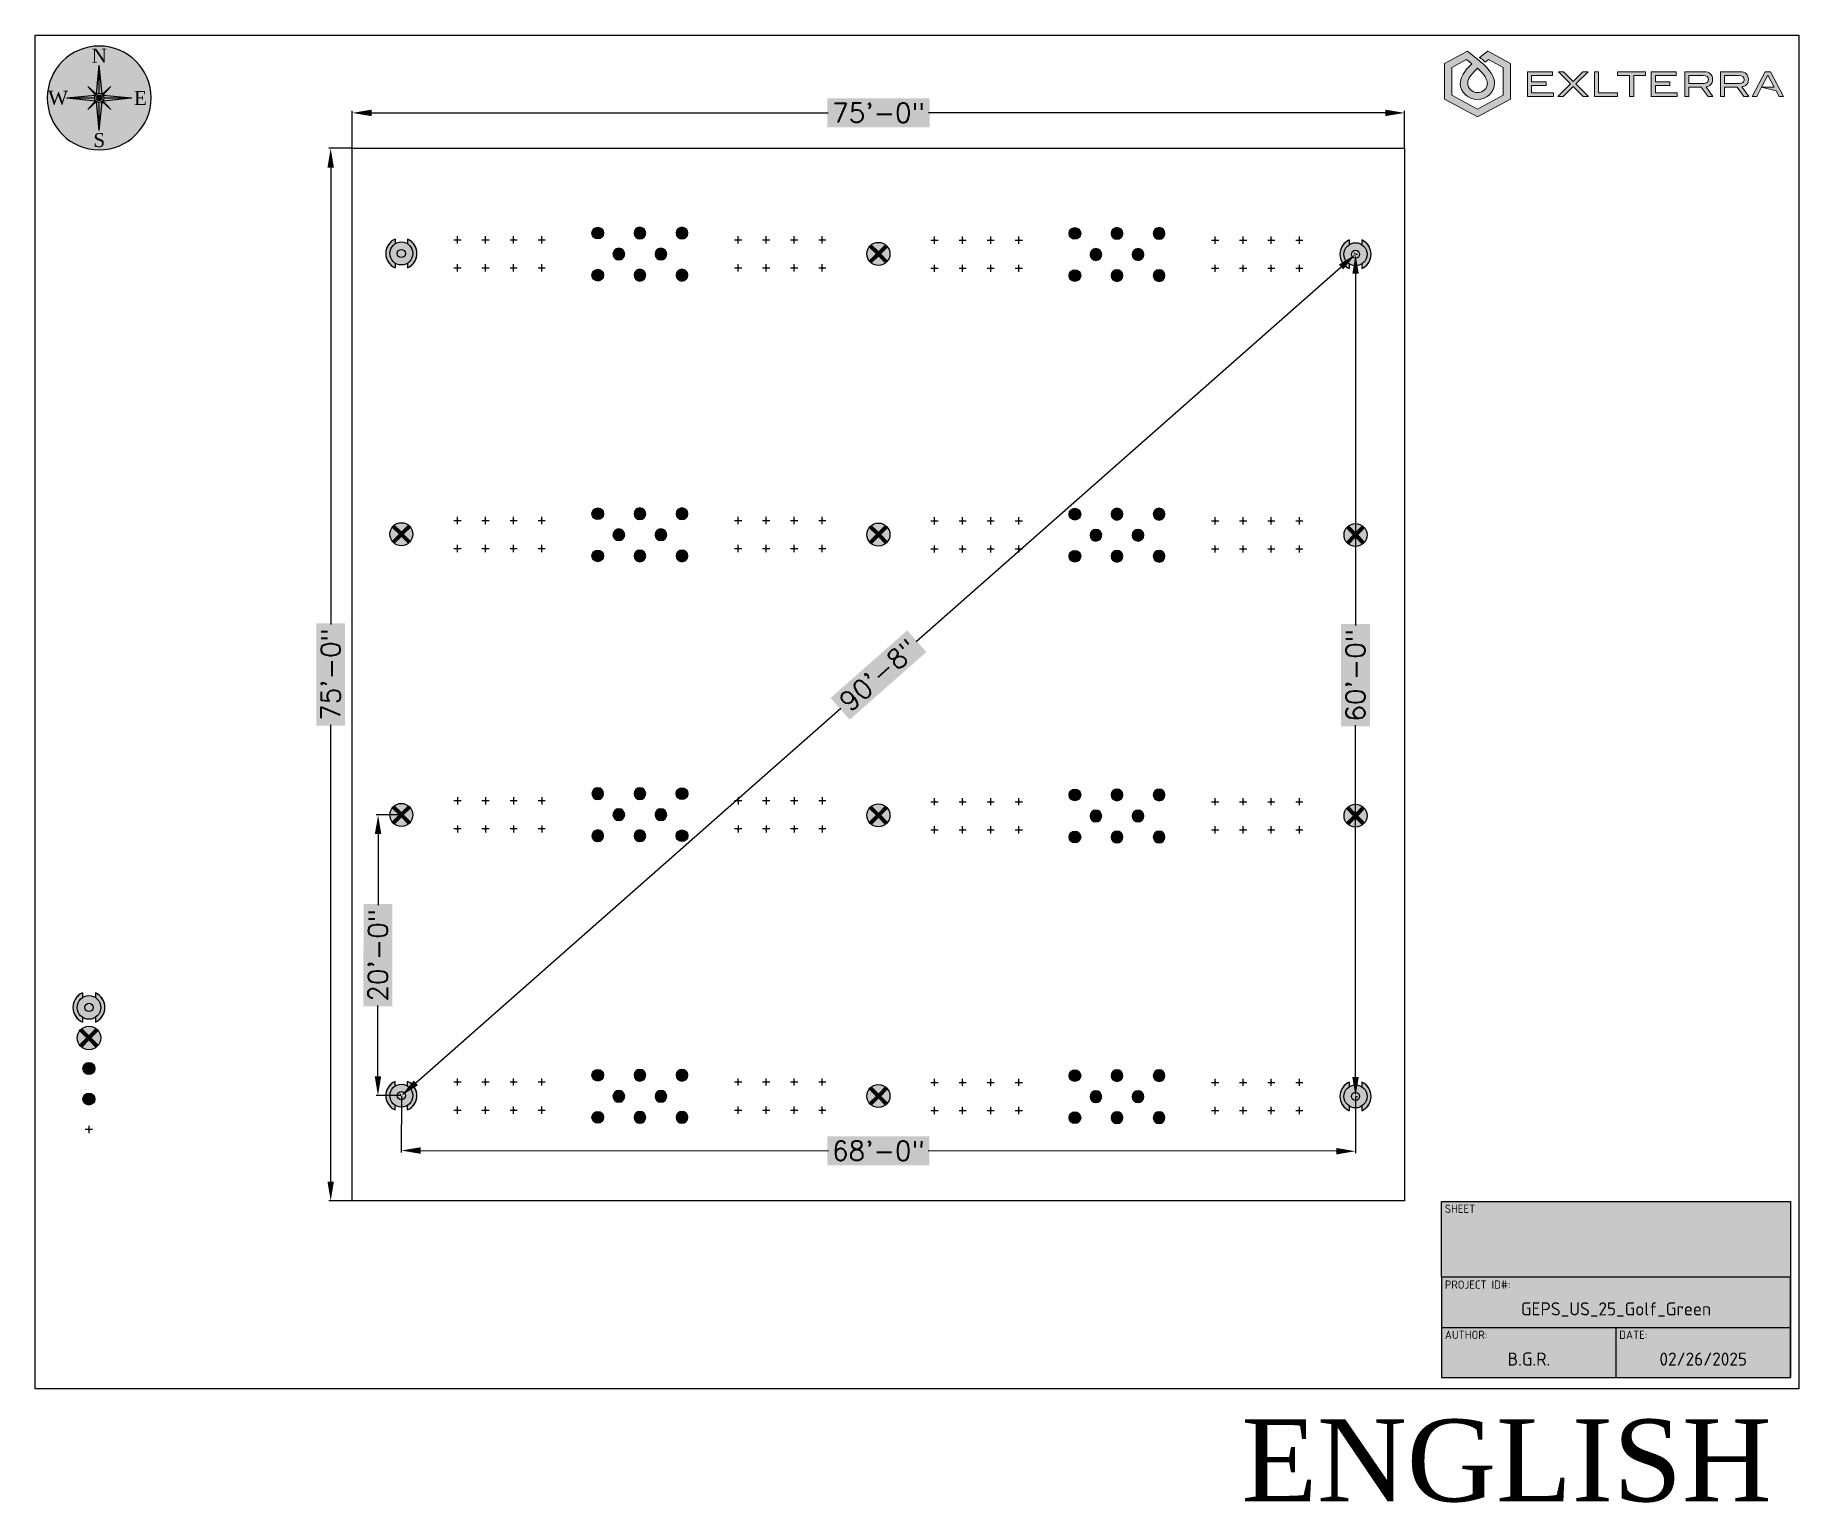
# Paper-space layout 'GEPS_RANGE' of a CAD drawing. Header units: feet. Extents: x 3 to 13.8, y 0.5 to 9.5.
# The model-space entities are those that its viewports show. They can reach past a viewport. Long polylines and large blocks are cut down to what shows.
import ezdxf
from ezdxf.enums import TextEntityAlignment as Align

# ---------------------------------------------------------------- set-up
doc = ezdxf.new("R2010")
doc.units = ezdxf.units.FT
doc.header["$MEASUREMENT"] = 0
doc.linetypes.add('DASHED', pattern=[0.75, 0.5, -0.25])
for name, color, linetype in [('Dim 1', 5, 'Continuous'), ('Product (Colored)', 250, 'Continuous'), ('Product (Red Only)', 1, 'Continuous'), ('Title Block', 7, 'Continuous')]:
    doc.layers.add(name, color=color, linetype=linetype)
doc.layers.add('NEVER PRINT LAYER', color=1, linetype='DASHED', plot=False, transparency=0.5)
doc.styles.add('ISO3098B', font='ISO3098B.SHX', dxfattribs={"height": 2})
doc.styles.add('Roman', font='romans')
doc.styles.get("Standard").update_dxf_attribs({"font": 'simplex.shx'})
doc.styles.add('Times', font='times.ttf')
doc.dimstyles.new('new style', dxfattribs={"dimscale": 2.75, "dimtxt": 0.5, "dimasz": 0.5, "dimexe": 0.05, "dimexo": 0.01, "dimgap": 0.05, "dimtad": 0, "dimdec": 0, "dimlfac": 12, "dimzin": 9, "dimdsep": 46, "dimlunit": 3, "dimtxsty": 'Roman', "dimcen": 0.09, "dimclrd": 5, "dimclre": 5, "dimclrt": 5, "dimadec": 0, "dimazin": 0, "dimtfac": 1, "dimtdec": 0, "dimtofl": 0, "dimtmove": 0, "dimatfit": 3, "dimfxl": 2.55, "dimtfill": 2, "dimtfillclr": 7, "dimtolj": 1, "dimtzin": 0, "dimlwd": -1, "dimlwe": -1, "dimarcsym": 0})

psp = doc.layouts.new('GEPS_RANGE')

msp = doc.modelspace()

# ---------------------------------------------------------------- blocks, each defined once
blk = doc.blocks.new('*U29')
at = {"true_color": 0xffffff}
blk.add_hatch(color=7, dxfattribs=at).paths.add_polyline_path([(0.422, 0, 1), (-0.422, 0, 1)])
at = {"true_color": 0x000000, "transparency": 33554687}
h = blk.add_hatch(color=18, dxfattribs=at)
h.dxf.hatch_style = 1
h.paths.add_polyline_path([(0, 0.265), (-0.023, 0.03), (-0.023, 0.03, -0.164853), (0, 0.038)])
h.paths.add_polyline_path([(0.03, 0.023), (0.03, 0.023, -0.164853), (0.038, 0), (0.265, 0)])
h.paths.add_polyline_path([(0.023, -0.03), (0.023, -0.03, -0.164853), (0, -0.038), (0, -0.265)])
h.paths.add_polyline_path([(-0.038, 0), (-0.265, 0), (-0.03, -0.023), (-0.03, -0.023, -0.164853)])
at = {"true_color": 0x939598, "transparency": 33554687}
h = blk.add_hatch(color=252, dxfattribs=at)
h.dxf.hatch_style = 1
h.paths.add_polyline_path([(-0.093, 0.093), (-0.03, 0.023), (-0.03, 0.023, -0.032906), (-0.027, 0.027)])
h.paths.add_polyline_path([(-0.017, 0.017, 0.061567), (-0.02, 0.012), (-0.009, 0), (0, 0)])
h.paths.add_polyline_path([(0.017, 0.017, 0.061567), (0.012, 0.02), (0, 0.009), (0, 0)])
h.paths.add_polyline_path([(0.03, -0.023), (0.03, -0.023, -0.032906), (0.027, -0.027), (0.093, -0.093)])
h.paths.add_polyline_path([(-0.023, -0.03), (-0.023, -0.03, -0.032906), (-0.027, -0.027), (-0.093, -0.093)])
h.paths.add_polyline_path([(0, -0.009), (0, 0), (-0.017, -0.017, 0.061576), (-0.012, -0.02)])
h = blk.add_hatch(color=252, dxfattribs=at)
h.dxf.hatch_style = 1
h.paths.add_polyline_path([(0.009, 0), (0, 0), (0.017, -0.017, 0.061576), (0.02, -0.012)])
h = blk.add_hatch(color=252, dxfattribs=at)
h.dxf.hatch_style = 1
h.paths.add_polyline_path([(0.093, 0.093), (0.023, 0.03), (0.023, 0.03, -0.032906), (0.027, 0.027)])
at = {"color": 0, "linetype": 'ByBlock', "ltscale": 0.13}
for p, q in [((-0.023, 0.03), (0, 0.265)), ((0, 0.038), (0, 0.265)), ((0.023, 0.03), (0, 0.265)), ((-0.265, 0), (-0.03, 0.023)), ((-0.265, 0), (-0.03, -0.023)), ((-0.265, 0), (-0.038, 0)), ((-0.027, 0.027), (-0.093, 0.093)), ((-0.03, 0.023), (-0.093, 0.093)), ((-0.023, 0.03), (-0.093, 0.093)), ((-0.009, 0), (-0.02, 0.012)), ((-0.009, 0), (-0.02, -0.012)), ((0.017, 0.017), (-0.017, -0.017)), ((0.017, -0.017), (-0.017, 0.017)), ((0, 0.009), (-0.012, 0.02)), ((0.009, 0), (-0.009, 0)), ((0.012, 0.02), (0, 0.009)), ((0, 0.009), (0, -0.009)), ((0.02, 0.012), (0.009, 0)), ((0.02, -0.012), (0.009, 0)), ((0.093, 0.093), (0.023, 0.03)), ((0.093, 0.093), (0.027, 0.027)), ((0.093, 0.093), (0.03, 0.023)), ((0.03, 0.023), (0.265, 0)), ((0.03, -0.023), (0.265, 0)), ((0.038, 0), (0.265, 0)), ((-0.03, -0.023), (-0.093, -0.093)), ((-0.027, -0.027), (-0.093, -0.093)), ((-0.023, -0.03), (-0.093, -0.093)), ((0, -0.265), (-0.023, -0.03)), ((0, -0.009), (-0.012, -0.02)), ((0.012, -0.02), (0, -0.009)), ((0, -0.265), (0.023, -0.03)), ((0, -0.265), (0, -0.038)), ((0.093, -0.093), (0.023, -0.03)), ((0.093, -0.093), (0.027, -0.027)), ((0.093, -0.093), (0.03, -0.023))]:
    blk.add_line(p, q, dxfattribs=at)
blk.add_lwpolyline([(0.422, 0, 1), (-0.422, 0, 1), (0.422, 0)], format="xyb", close=True)
for radius in [0.0378, 0.0236]:
    blk.add_circle((0, 0), radius, dxfattribs=at)
for start, end in [(140.5531, 151.8942), (118.1058, 129.4469), (50.5531, 61.8942), (28.1058, 39.4469), (208.1058, 219.4474), (230.5526, 241.8942), (298.1058, 309.4474), (320.5526, 331.8942)]:
    blk.add_arc((0, 0), 0.0465, start, end, dxfattribs=at)
at = {"color": 18, "true_color": 0x000000, "char_height": 0.11363, "width": 0.1394, "attachment_point": 5}
for s, insert in [('{\\fBookman Old Style|b0|i0|c0|p18;N}', (0, 0.343)), ('{\\fBookman Old Style|b0|i0|c0|p18;W}', (-0.335, 0)), ('{\\fBookman Old Style|b0|i0|c0|p18;E}', (0.335, 0)), ('{\\fBookman Old Style|b0|i0|c0|p18;S}', (0, -0.343))]:
    blk.add_mtext(s, dxfattribs=dict(at, insert=insert))
blk = doc.blocks.new('*U323')
at = {"true_color": 0xffffff}
h = blk.add_hatch(color=7, dxfattribs=at)
h.dxf.hatch_style = 1
h.paths.add_polyline_path([(-0.106, 1.18), (-2.233, 1.18), (-2.233, 0.718), (-0.106, 0.718)])
h.paths.add_polyline_path([(-0.106, 0.718), (-2.233, 0.718), (-2.233, 0.106), (-0.106, 0.106)])
for p, q in [((-2.233, 0.718), (-2.233, 0.106)), ((-0.106, 0.718), (-0.106, 0.106)), ((-2.233, 0.412), (-0.106, 0.412)), ((-1.17, 0.412), (-1.17, 0.106))]:
    blk.add_line(p, q)
blk.add_lwpolyline([(-2.233, 1.18), (-0.106, 1.18), (-0.106, 0.718), (-2.233, 0.718)], close=True)
blk.add_lwpolyline([(-2.233, 0.106), (-0.106, 0.106), (-0.106, 0.718)])
at = {"char_height": 0.05, "attachment_point": 1, "style": 'ISO3098B'}
for s, insert, width in [('SHEET ', (-2.213, 1.16), 0.85328), ('PROJECT ID#:', (-2.213, 0.698), 0.85328), ('AUTHOR:', (-2.213, 0.392), 1.67397), ('DATE:', (-1.15, 0.392), 1.67397)]:
    blk.add_mtext(s, dxfattribs=dict(at, insert=insert, width=width))
at = {"style": 'ISO3098B'}
for tag, p in [('PROJECT_NAME', (-1.17, 0.525)), ('ORIGINAL_AUTHOR', (-1.701, 0.219)), ('ORIGINAL_DATE', (-0.638, 0.219))]:
    blk.add_attdef(tag, text='', height=0.08, dxfattribs=at).set_placement(p, align=Align.MIDDLE_CENTER)
at = {"layer": 'NEVER PRINT LAYER', "color": 5, "insert": (-0.222, -0.402), "char_height": 0.5, "attachment_point": 6, "style": 'Times'}
blk.add_mtext_dynamic_manual_height_columns('ENGLISH', width=8.58495, gutter_width=10, heights=[1.573], dxfattribs=at)
blk = doc.blocks.new('12m GEPS')
at = {"layer": 'Product (Red Only)', "true_color": 0x000000}
h = blk.add_hatch(color=18, dxfattribs=at)
h.dxf.hatch_style = 1
h.paths.add_polyline_path([(-0.088, 0, 1), (0.088, 0, 1)])
h.paths.add_polyline_path([(0.135, 0.31), (0.135, 0.257), (0.135, 0.21, -0.255267), (0.25, 0, -0.255267), (0.135, -0.21), (0.135, -0.31, 0.654654)])
h.paths.add_polyline_path([(-0.135, 0.31, 0.654654), (-0.135, -0.31), (-0.135, -0.257), (-0.135, -0.21, -0.255267), (-0.25, 0, -0.255267), (-0.135, 0.21)])
at = {"layer": 'Product (Red Only)', "true_color": 0xf8991e}
h = blk.add_hatch(color=30, dxfattribs=at)
h.dxf.hatch_style = 1
edge = h.paths.add_edge_path()
edge.add_arc((0, 0), 0.0878, 0, 360)
edge = h.paths.add_edge_path()
edge.add_arc((0, 0), 0.25, 0, 180)
edge.add_arc((0, 0), 0.25, 180, 360)
at = {"layer": 'Product (Red Only)', "color": 18, "true_color": 0x000000}
for p, q in [((-0.135, 0.31), (-0.135, 0.21)), ((0.135, 0.31), (0.135, 0.257)), ((0.135, 0.31), (0.135, 0.21)), ((-0.135, -0.21), (-0.135, -0.31)), ((-0.135, -0.257), (-0.135, -0.31)), ((0.135, -0.21), (0.135, -0.31)), ((0.135, -0.257), (0.135, -0.31))]:
    blk.add_line(p, q, dxfattribs=at)
for radius in [0.25, 0.0878]:
    blk.add_circle((0, 0), radius, dxfattribs=at)
for start, end in [(113.5782, 246.4218), (121.3323, 238.6677), (293.5782, 66.4218), (301.3323, 58.6677)]:
    blk.add_arc((0, 0), 0.338, start, end, dxfattribs=at)
blk = doc.blocks.new('40 FOOT GEPS')
at = {"layer": 'Product (Red Only)', "color": 18, "true_color": 0x000000}
blk.add_circle((0, 0), 0.25, dxfattribs=at)
blk.add_blockref('12m GEPS', (0, 0), dxfattribs=at)
blk = doc.blocks.new('20 FOOT GEPS')
at = {"layer": 'Product (Red Only)'}
h = blk.add_hatch(color=3, dxfattribs=at)
h.dxf.hatch_style = 1
h.paths.add_polyline_path([(0.51, 0.65, 0.345381), (-0.51, 0.65), (0, 0.14)])
h.paths.add_polyline_path([(0.65, 0.51), (0.14, 0), (0.65, -0.51, 0.167827), (0.82, 0, 0.167827)])
h.paths.add_polyline_path([(0, -0.14), (-0.51, -0.65, 0.345381), (0.51, -0.65)])
h.paths.add_polyline_path([(-0.65, 0.51, 0.167827), (-0.82, 0, 0.167827), (-0.65, -0.51), (-0.14, 0)])
at = {"layer": 'Product (Red Only)', "true_color": 0x000000}
h = blk.add_hatch(color=18, dxfattribs=at)
h.dxf.hatch_style = 1
h.paths.add_polyline_path([(0.65, 0.51, 0.060218), (0.51, 0.65), (0, 0.14), (-0.51, 0.65, 0.060218), (-0.65, 0.51), (-0.14, 0), (-0.65, -0.51, 0.060218), (-0.51, -0.65), (0, -0.14), (0.51, -0.65, 0.060218), (0.65, -0.51), (0.14, 0)])
at = {"layer": 'Product (Red Only)', "color": 18, "true_color": 0x000000}
for p, q in [((-0.14, 0), (-0.65, 0.51)), ((0, 0.14), (-0.51, 0.65)), ((0, 0.14), (0.51, 0.65)), ((0.14, 0), (0.65, 0.51)), ((0.14, 0), (0.65, -0.51)), ((-0.14, 0), (-0.65, -0.51)), ((0, -0.14), (-0.51, -0.65)), ((0, -0.14), (0.51, -0.65))]:
    blk.add_line(p, q, dxfattribs=at)
blk.add_circle((0, 0), 0.82, dxfattribs=at)
blk = doc.blocks.new('3 m GEPS')
at = {"layer": 'Product (Red Only)', "true_color": 0xa1e7fc}
h = blk.add_hatch(color=141, dxfattribs=at)
h.dxf.hatch_style = 1
edge = h.paths.add_edge_path(flags=16)
edge.add_arc((0, 0), 0.0458, 0, 360)
edge = h.paths.add_edge_path()
edge.add_arc((0, 0), 0.125, 180, 360)
edge.add_arc((0, 0), 0.125, 0, 180)
at = {"layer": 'Product (Red Only)', "true_color": 0x000000}
h = blk.add_hatch(color=18, dxfattribs=at)
h.dxf.hatch_style = 1
edge = h.paths.add_edge_path()
edge.add_arc((0, 0), 0.0458, 0, 360)
at = {"layer": 'Product (Red Only)', "color": 18, "true_color": 0x000000}
for radius in [0.125, 0.0456]:
    blk.add_circle((0, 0), radius, dxfattribs=at)
blk = doc.blocks.new('1.5m GEPS')
at = {"layer": 'Product (Red Only)'}
h = blk.add_hatch(color=1, dxfattribs=at)
h.dxf.hatch_style = 1
h.paths.add_polyline_path([(-0.125, 0, 1), (0.125, 0, 1)])
at = {"layer": 'Product (Red Only)', "color": 18, "true_color": 0x000000}
blk.add_circle((0, 0), 0.125, dxfattribs=at)
blk = doc.blocks.new('Purple BSTR')
at = {"layer": 'Product (Colored)', "transparency": 33554687}
h = blk.add_hatch(color=200, dxfattribs=at)
h.dxf.hatch_style = 1
edge = h.paths.add_edge_path()
edge.add_arc((0, 0), 0.025, 0, 360)
at = {"layer": 'Product (Colored)', "color": 200}
for p, q in [((-0.025, 0), (-0.077, 0)), ((0.025, 0), (-0.025, 0)), ((0, 0.077), (0, 0.025)), ((0, 0.025), (0, -0.025)), ((0.077, 0), (0.025, 0)), ((0, -0.025), (0, -0.077))]:
    blk.add_line(p, q, dxfattribs=at)
blk = doc.blocks.new('BSTR Single')
at = {"transparency": 33554687}
h = blk.add_hatch(color=256, dxfattribs=at)
h.dxf.hatch_style = 1
edge = h.paths.add_edge_path()
edge.add_arc((0, 0), 0.025, 0, 360)
for p, q in [((-0.025, 0), (-0.077, 0)), ((0, 0.077), (0, 0.025)), ((0.077, 0), (0.025, 0)), ((0, -0.025), (0, -0.077))]:
    blk.add_line(p, q)
blk.add_blockref('Purple BSTR', (0, 0))
blk = doc.blocks.new('product legend')
at = {"color": 18, "true_color": 0x000000, "xscale": 2.833333333333405, "yscale": 2.833333333333405, "zscale": 2.833333333333405}
for name, p in [('3 m GEPS', (2.5, -6.3)), ('1.5m GEPS', (2.5, -8.1))]:
    blk.add_blockref(name, p, dxfattribs=at)
at = {"layer": 'Product (Red Only)'}
for name, p, xscale, yscale, zscale in [('40 FOOT GEPS', (2.5, -2.7), 2.788679999999986, 2.788679999999986, 2.788679999999986), ('20 FOOT GEPS', (2.5, -4.5), 0.85, 0.85, 0.85), ('BSTR Single', (2.5, -9.9), 2.833333900000008, 2.833333900000008, 2.833333900000008)]:
    blk.add_blockref(name, p, dxfattribs=dict(at, xscale=xscale, yscale=yscale, zscale=zscale))
blk = doc.blocks.new('exlterra block')
at = {"true_color": 0x007faf}
h = blk.add_hatch(color=144, dxfattribs=at)
h.dxf.hatch_style = 2
edge = h.paths.add_edge_path()
edge.add_spline(control_points=[(0.057, 0.188), (0.057, 0.188), (0.008, 0.15), (0.008, 0.15), (0.022, 0.139), (0.022, 0.139), (0.023, 0.139), (0.03, 0.133), (0.036, 0.127), (0.042, 0.122), (0.042, 0.122), (0.061, 0.137), (0.061, 0.137), (0.061, 0.137), (0.151, 0.089), (0.151, 0.089), (0.151, 0.089), (0.151, -0.081), (0.151, -0.081), (0.151, -0.081), (-0.005, -0.165), (-0.005, -0.165), (-0.005, -0.165), (-0.161, -0.081), (-0.161, -0.081), (-0.161, -0.081), (-0.161, 0.089), (-0.161, 0.089), (-0.161, 0.089), (-0.072, 0.137), (-0.072, 0.137), (-0.072, 0.137), (-0.039, 0.111), (-0.039, 0.111), (-0.091, 0.065), (-0.106, 0.027), (-0.109, 0.003), (-0.109, 0.003), (-0.11, -0.005), (-0.11, -0.008), (-0.11, -0.062), (-0.063, -0.106), (-0.005, -0.106), (0.052, -0.106), (0.099, -0.062), (0.099, -0.008), (0.099, -0.007), (0.098, 0.003), (0.098, 0.003), (0.095, 0.029), (0.077, 0.072), (0.01, 0.127), (0.01, 0.127), (-0.067, 0.188), (-0.067, 0.188), (-0.067, 0.188), (-0.206, 0.113), (-0.206, 0.113), (-0.206, 0.113), (-0.206, -0.105), (-0.206, -0.105), (-0.206, -0.105), (-0.005, -0.213), (-0.005, -0.213), (-0.005, -0.213), (0.195, -0.105), (0.195, -0.105), (0.195, -0.105), (0.195, 0.113), (0.195, 0.113), (0.195, 0.113), (0.057, 0.188), (0.057, 0.188)], knot_values=[0, 0, 0, 0, 1, 1, 1, 2, 2, 2, 3, 3, 3, 4, 4, 4, 5, 5, 5, 6, 6, 6, 7, 7, 7, 8, 8, 8, 9, 9, 9, 10, 10, 10, 11, 11, 11, 12, 12, 12, 13, 13, 13, 14, 14, 14, 15, 15, 15, 16, 16, 16, 17, 17, 17, 18, 18, 18, 19, 19, 19, 20, 20, 20, 21, 21, 21, 22, 22, 22, 23, 23, 23, 24, 24, 24, 24], degree=3, periodic=0)
edge = h.paths.add_edge_path()
edge.add_spline(control_points=[(0.054, -0.001), (0.054, -0.001), (0.055, -0.008), (0.055, -0.008), (0.055, -0.039), (0.028, -0.064), (-0.005, -0.064), (-0.038, -0.064), (-0.065, -0.039), (-0.065, -0.008), (-0.065, -0.008), (-0.065, -0.002), (-0.065, -0.002), (-0.063, 0.013), (-0.053, 0.042), (-0.005, 0.084), (0.041, 0.043), (0.052, 0.014), (0.054, -0.001)], knot_values=[0, 0, 0, 0, 1, 1, 1, 2, 2, 2, 3, 3, 3, 4, 4, 4, 5, 5, 5, 6, 6, 6, 6], degree=3, periodic=0)
at = {"color": 144, "lineweight": 0, "true_color": 0x007faf}
for points in [[(-0.067, 0.188), (-0.067, 0.188), (-0.206, 0.113), (-0.206, 0.113)], [(-0.206, 0.113), (-0.206, 0.113), (-0.206, -0.105), (-0.206, -0.105)], [(-0.161, 0.089), (-0.161, 0.089), (-0.072, 0.137), (-0.072, 0.137)], [(-0.039, 0.111), (-0.091, 0.065), (-0.106, 0.027), (-0.109, 0.003)], [(-0.072, 0.137), (-0.072, 0.137), (-0.039, 0.111), (-0.039, 0.111)], [(0.01, 0.127), (0.01, 0.127), (-0.067, 0.188), (-0.067, 0.188)], [(0.057, 0.188), (0.057, 0.188), (0.008, 0.15), (0.008, 0.15)], [(0.008, 0.15), (0.022, 0.139), (0.022, 0.139), (0.023, 0.139)], [(0.098, 0.003), (0.095, 0.029), (0.077, 0.072), (0.01, 0.127)], [(0.023, 0.139), (0.03, 0.133), (0.036, 0.127), (0.042, 0.122)], [(0.042, 0.122), (0.042, 0.122), (0.061, 0.137), (0.061, 0.137)], [(0.195, 0.113), (0.195, 0.113), (0.057, 0.188), (0.057, 0.188)], [(0.061, 0.137), (0.061, 0.137), (0.151, 0.089), (0.151, 0.089)], [(0.195, -0.105), (0.195, -0.105), (0.195, 0.113), (0.195, 0.113)], [(-0.161, -0.081), (-0.161, -0.081), (-0.161, 0.089), (-0.161, 0.089)], [(-0.109, 0.003), (-0.109, 0.003), (-0.11, -0.005), (-0.11, -0.008)], [(-0.065, -0.002), (-0.063, 0.013), (-0.053, 0.042), (-0.005, 0.084)], [(-0.005, 0.084), (0.041, 0.043), (0.052, 0.014), (0.054, -0.001)], [(0.151, 0.089), (0.151, 0.089), (0.151, -0.081), (0.151, -0.081)], [(-0.206, -0.105), (-0.206, -0.105), (-0.005, -0.213), (-0.005, -0.213)], [(-0.005, -0.165), (-0.005, -0.165), (-0.161, -0.081), (-0.161, -0.081)], [(-0.065, -0.008), (-0.065, -0.008), (-0.065, -0.002), (-0.065, -0.002)], [(0.151, -0.081), (0.151, -0.081), (-0.005, -0.165), (-0.005, -0.165)], [(-0.005, -0.213), (-0.005, -0.213), (0.195, -0.105), (0.195, -0.105)]]:
    blk.add_open_spline(points, degree=3, dxfattribs=at)
for points, knots in [([(-0.11, -0.008), (-0.11, -0.062), (-0.063, -0.106), (-0.005, -0.106), (0.052, -0.106), (0.099, -0.062), (0.099, -0.008), (0.099, -0.007), (0.098, 0.003), (0.098, 0.003)], [13, 13, 13, 13, 14, 14, 14, 15, 15, 15, 16, 16, 16, 16]), ([(0.054, -0.001), (0.054, -0.001), (0.055, -0.008), (0.055, -0.008), (0.055, -0.039), (0.028, -0.064), (-0.005, -0.064), (-0.038, -0.064), (-0.065, -0.039), (-0.065, -0.008)], [0, 0, 0, 0, 1, 1, 1, 2, 2, 2, 3, 3, 3, 3])]:
    blk.add_open_spline(points, degree=3, knots=knots, dxfattribs=at)
blk = doc.blocks.new('exlterra logo')
h = blk.add_hatch(color=7)
h.dxf.hatch_style = 2
h.paths.add_polyline_path([(0.292, -0.072), (0.292, 0.079), (0.444, 0.079), (0.444, 0.056), (0.317, 0.056), (0.317, 0.018), (0.405, 0.018), (0.405, -0.005), (0.317, -0.005), (0.317, -0.049), (0.45, -0.049), (0.45, -0.072)])
h = blk.add_hatch(color=7)
h.dxf.hatch_style = 2
h.paths.add_polyline_path([(0.631, -0.072), (0.57, -0.011), (0.509, -0.072), (0.477, -0.072), (0.554, 0.004), (0.48, 0.079), (0.512, 0.079), (0.57, 0.02), (0.628, 0.079), (0.661, 0.079), (0.587, 0.004), (0.664, -0.072)])
h = blk.add_hatch(color=7)
h.dxf.hatch_style = 2
h.paths.add_polyline_path([(0.7, -0.072), (0.7, 0.079), (0.725, 0.079), (0.725, -0.049), (0.841, -0.049), (0.841, -0.072)])
h = blk.add_hatch(color=7)
h.dxf.hatch_style = 2
h.paths.add_polyline_path([(0.939, 0.056), (0.939, -0.072), (0.914, -0.072), (0.914, 0.056), (0.841, 0.056), (0.841, 0.079), (1.011, 0.079), (1.011, 0.056)])
h = blk.add_hatch(color=7)
h.dxf.hatch_style = 2
h.paths.add_polyline_path([(1.045, -0.072), (1.045, 0.079), (1.198, 0.079), (1.198, 0.056), (1.071, 0.056), (1.071, 0.018), (1.159, 0.018), (1.159, -0.005), (1.071, -0.005), (1.071, -0.049), (1.204, -0.049), (1.204, -0.072)])
h = blk.add_hatch(color=7)
h.dxf.hatch_style = 2
edge = h.paths.add_edge_path()
edge.add_spline(control_points=[(1.392, -0.072), (1.392, -0.072), (1.351, -0.015), (1.351, -0.015), (1.351, -0.015), (1.275, -0.015), (1.275, -0.015), (1.275, -0.015), (1.275, -0.072), (1.275, -0.072), (1.275, -0.072), (1.25, -0.072), (1.25, -0.072), (1.25, -0.072), (1.25, 0.079), (1.25, 0.079), (1.25, 0.079), (1.369, 0.079), (1.369, 0.079), (1.385, 0.079), (1.397, 0.075), (1.406, 0.066), (1.415, 0.058), (1.42, 0.046), (1.42, 0.031), (1.42, 0.025), (1.419, 0.019), (1.417, 0.014), (1.415, 0.008), (1.412, 0.004), (1.409, 0), (1.405, -0.003), (1.401, -0.006), (1.396, -0.009), (1.391, -0.011), (1.386, -0.012), (1.381, -0.013), (1.381, -0.013), (1.421, -0.072), (1.421, -0.072), (1.421, -0.072), (1.392, -0.072), (1.392, -0.072)], knot_values=[0, 0, 0, 0, 1, 1, 1, 2, 2, 2, 3, 3, 3, 4, 4, 4, 5, 5, 5, 6, 6, 6, 7, 7, 7, 8, 8, 8, 9, 9, 9, 10, 10, 10, 11, 11, 11, 12, 12, 12, 13, 13, 13, 14, 14, 14, 14], degree=3, periodic=0)
edge = h.paths.add_edge_path()
edge.add_spline(control_points=[(1.387, 0.014), (1.392, 0.018), (1.394, 0.024), (1.394, 0.031), (1.394, 0.048), (1.384, 0.056), (1.363, 0.056), (1.363, 0.056), (1.275, 0.056), (1.275, 0.056), (1.275, 0.056), (1.275, 0.008), (1.275, 0.008), (1.275, 0.008), (1.365, 0.008), (1.365, 0.008), (1.375, 0.008), (1.382, 0.01), (1.387, 0.014)], knot_values=[0, 0, 0, 0, 1, 1, 1, 2, 2, 2, 3, 3, 3, 4, 4, 4, 5, 5, 5, 6, 6, 6, 6], degree=3, periodic=0)
h = blk.add_hatch(color=7)
h.dxf.hatch_style = 2
edge = h.paths.add_edge_path()
edge.add_spline(control_points=[(1.611, -0.072), (1.611, -0.072), (1.57, -0.015), (1.57, -0.015), (1.57, -0.015), (1.493, -0.015), (1.493, -0.015), (1.493, -0.015), (1.493, -0.072), (1.493, -0.072), (1.493, -0.072), (1.468, -0.072), (1.468, -0.072), (1.468, -0.072), (1.468, 0.079), (1.468, 0.079), (1.468, 0.079), (1.588, 0.079), (1.588, 0.079), (1.604, 0.079), (1.616, 0.075), (1.625, 0.066), (1.634, 0.058), (1.638, 0.046), (1.638, 0.031), (1.638, 0.025), (1.637, 0.019), (1.636, 0.014), (1.634, 0.008), (1.631, 0.004), (1.627, 0), (1.624, -0.003), (1.62, -0.006), (1.615, -0.009), (1.61, -0.011), (1.605, -0.012), (1.599, -0.013), (1.599, -0.013), (1.64, -0.072), (1.64, -0.072), (1.64, -0.072), (1.611, -0.072), (1.611, -0.072)], knot_values=[0, 0, 0, 0, 1, 1, 1, 2, 2, 2, 3, 3, 3, 4, 4, 4, 5, 5, 5, 6, 6, 6, 7, 7, 7, 8, 8, 8, 9, 9, 9, 10, 10, 10, 11, 11, 11, 12, 12, 12, 13, 13, 13, 14, 14, 14, 14], degree=3, periodic=0)
edge = h.paths.add_edge_path()
edge.add_spline(control_points=[(1.605, 0.014), (1.61, 0.018), (1.613, 0.024), (1.613, 0.031), (1.613, 0.048), (1.602, 0.056), (1.581, 0.056), (1.581, 0.056), (1.493, 0.056), (1.493, 0.056), (1.493, 0.056), (1.493, 0.008), (1.493, 0.008), (1.493, 0.008), (1.584, 0.008), (1.584, 0.008), (1.593, 0.008), (1.6, 0.01), (1.605, 0.014)], knot_values=[0, 0, 0, 0, 1, 1, 1, 2, 2, 2, 3, 3, 3, 4, 4, 4, 5, 5, 5, 6, 6, 6, 6], degree=3, periodic=0)
h = blk.add_hatch(color=7)
h.dxf.hatch_style = 2
h.paths.add_polyline_path([(1.826, -0.072), (1.808, -0.038), (1.719, -0.016), (1.689, -0.072), (1.662, -0.072), (1.741, 0.079), (1.773, 0.079), (1.853, -0.072)])
h.paths.add_polyline_path([(1.757, 0.057), (1.719, -0.016), (1.796, -0.016)])
at = {"color": 7, "lineweight": 0}
for p, q in [((0.292, -0.072), (0.292, 0.079)), ((0.292, 0.079), (0.444, 0.079)), ((0.444, 0.056), (0.317, 0.056)), ((0.317, 0.056), (0.317, 0.018)), ((0.317, 0.018), (0.405, 0.018)), ((0.405, 0.018), (0.405, -0.005)), ((0.444, 0.079), (0.444, 0.056)), ((0.477, -0.072), (0.554, 0.004)), ((0.554, 0.004), (0.48, 0.079)), ((0.48, 0.079), (0.512, 0.079)), ((0.512, 0.079), (0.57, 0.02)), ((0.57, 0.02), (0.628, 0.079)), ((0.661, 0.079), (0.587, 0.004)), ((0.587, 0.004), (0.664, -0.072)), ((0.628, 0.079), (0.661, 0.079)), ((0.7, -0.072), (0.7, 0.079)), ((0.7, 0.079), (0.725, 0.079)), ((0.725, 0.079), (0.725, -0.049)), ((0.841, 0.056), (0.841, 0.079)), ((0.841, 0.079), (1.011, 0.079)), ((0.914, 0.056), (0.841, 0.056)), ((0.914, -0.072), (0.914, 0.056)), ((0.939, 0.056), (0.939, -0.072)), ((1.011, 0.056), (0.939, 0.056)), ((1.011, 0.079), (1.011, 0.056)), ((1.045, -0.072), (1.045, 0.079)), ((1.045, 0.079), (1.198, 0.079)), ((1.198, 0.056), (1.071, 0.056)), ((1.071, 0.056), (1.071, 0.018)), ((1.071, 0.018), (1.159, 0.018)), ((1.159, 0.018), (1.159, -0.005)), ((1.198, 0.079), (1.198, 0.056)), ((1.662, -0.072), (1.741, 0.079)), ((1.757, 0.057), (1.719, -0.016)), ((1.741, 0.079), (1.773, 0.079)), ((1.796, -0.016), (1.757, 0.057)), ((1.773, 0.079), (1.853, -0.072)), ((0.45, -0.072), (0.292, -0.072)), ((0.405, -0.005), (0.317, -0.005)), ((0.317, -0.005), (0.317, -0.049)), ((0.317, -0.049), (0.45, -0.049)), ((0.45, -0.049), (0.45, -0.072)), ((0.509, -0.072), (0.477, -0.072)), ((0.57, -0.011), (0.509, -0.072)), ((0.631, -0.072), (0.57, -0.011)), ((0.664, -0.072), (0.631, -0.072)), ((0.841, -0.072), (0.7, -0.072)), ((0.725, -0.049), (0.841, -0.049)), ((0.841, -0.049), (0.841, -0.072)), ((0.939, -0.072), (0.914, -0.072)), ((1.204, -0.072), (1.045, -0.072)), ((1.159, -0.005), (1.071, -0.005)), ((1.071, -0.005), (1.071, -0.049)), ((1.071, -0.049), (1.204, -0.049)), ((1.204, -0.049), (1.204, -0.072)), ((1.689, -0.072), (1.662, -0.072)), ((1.719, -0.016), (1.689, -0.072)), ((1.808, -0.038), (1.719, -0.016)), ((1.719, -0.016), (1.796, -0.016)), ((1.826, -0.072), (1.808, -0.038)), ((1.853, -0.072), (1.826, -0.072))]:
    blk.add_line(p, q, dxfattribs=at)
for points in [[(1.25, -0.072), (1.25, -0.072), (1.25, 0.079), (1.25, 0.079)], [(1.25, 0.079), (1.25, 0.079), (1.369, 0.079), (1.369, 0.079)], [(1.363, 0.056), (1.363, 0.056), (1.275, 0.056), (1.275, 0.056)], [(1.275, 0.056), (1.275, 0.056), (1.275, 0.008), (1.275, 0.008)], [(1.275, 0.008), (1.275, 0.008), (1.365, 0.008), (1.365, 0.008)], [(1.365, 0.008), (1.375, 0.008), (1.382, 0.01), (1.387, 0.014)], [(1.369, 0.079), (1.385, 0.079), (1.397, 0.075), (1.406, 0.066)], [(1.409, 0), (1.405, -0.003), (1.401, -0.006), (1.396, -0.009)], [(1.417, 0.014), (1.415, 0.008), (1.412, 0.004), (1.409, 0)], [(1.468, -0.072), (1.468, -0.072), (1.468, 0.079), (1.468, 0.079)], [(1.468, 0.079), (1.468, 0.079), (1.588, 0.079), (1.588, 0.079)], [(1.581, 0.056), (1.581, 0.056), (1.493, 0.056), (1.493, 0.056)], [(1.493, 0.056), (1.493, 0.056), (1.493, 0.008), (1.493, 0.008)], [(1.493, 0.008), (1.493, 0.008), (1.584, 0.008), (1.584, 0.008)], [(1.584, 0.008), (1.593, 0.008), (1.6, 0.01), (1.605, 0.014)], [(1.588, 0.079), (1.604, 0.079), (1.616, 0.075), (1.625, 0.066)], [(1.627, 0), (1.624, -0.003), (1.62, -0.006), (1.615, -0.009)], [(1.636, 0.014), (1.634, 0.008), (1.631, 0.004), (1.627, 0)], [(1.275, -0.072), (1.275, -0.072), (1.25, -0.072), (1.25, -0.072)], [(1.351, -0.015), (1.351, -0.015), (1.275, -0.015), (1.275, -0.015)], [(1.275, -0.015), (1.275, -0.015), (1.275, -0.072), (1.275, -0.072)], [(1.392, -0.072), (1.392, -0.072), (1.351, -0.015), (1.351, -0.015)], [(1.396, -0.009), (1.391, -0.011), (1.386, -0.012), (1.381, -0.013)], [(1.381, -0.013), (1.381, -0.013), (1.421, -0.072), (1.421, -0.072)], [(1.421, -0.072), (1.421, -0.072), (1.392, -0.072), (1.392, -0.072)], [(1.493, -0.072), (1.493, -0.072), (1.468, -0.072), (1.468, -0.072)], [(1.57, -0.015), (1.57, -0.015), (1.493, -0.015), (1.493, -0.015)], [(1.493, -0.015), (1.493, -0.015), (1.493, -0.072), (1.493, -0.072)], [(1.611, -0.072), (1.611, -0.072), (1.57, -0.015), (1.57, -0.015)], [(1.615, -0.009), (1.61, -0.011), (1.605, -0.012), (1.599, -0.013)], [(1.599, -0.013), (1.599, -0.013), (1.64, -0.072), (1.64, -0.072)], [(1.64, -0.072), (1.64, -0.072), (1.611, -0.072), (1.611, -0.072)]]:
    blk.add_open_spline(points, degree=3, dxfattribs=at)
for points, knots in [([(1.387, 0.014), (1.392, 0.018), (1.394, 0.024), (1.394, 0.031), (1.394, 0.048), (1.384, 0.056), (1.363, 0.056)], [0, 0, 0, 0, 1, 1, 1, 2, 2, 2, 2]), ([(1.406, 0.066), (1.415, 0.058), (1.42, 0.046), (1.42, 0.031), (1.42, 0.025), (1.419, 0.019), (1.417, 0.014)], [7, 7, 7, 7, 8, 8, 8, 9, 9, 9, 9]), ([(1.605, 0.014), (1.61, 0.018), (1.613, 0.024), (1.613, 0.031), (1.613, 0.048), (1.602, 0.056), (1.581, 0.056)], [0, 0, 0, 0, 1, 1, 1, 2, 2, 2, 2]), ([(1.625, 0.066), (1.634, 0.058), (1.638, 0.046), (1.638, 0.031), (1.638, 0.025), (1.637, 0.019), (1.636, 0.014)], [7, 7, 7, 7, 8, 8, 8, 9, 9, 9, 9])]:
    blk.add_open_spline(points, degree=3, knots=knots, dxfattribs=at)
at = {"color": 5, "linetype": 'Continuous', "lineweight": 25}
blk.add_blockref('exlterra block', (-0.008, 0.016), dxfattribs=at)
blk = doc.blocks.new('exlterra')
at = {"color": 5, "linetype": 'Continuous', "lineweight": 25}
blk.add_blockref('exlterra logo', (-0.831, 0.266), dxfattribs=at)
blk = doc.blocks.new('*D344')
at = {"layer": 'Defpoints', "color": 0, "linetype": 'Continuous', "lineweight": 25, "transparency": 16777216}
for p in [(571.93, -7.12), (571.93, -7.12), (503.93, -67.07)]:
    blk.add_point(p, dxfattribs=at)
at = {"layer": 'Dim 1', "color": 5, "transparency": 16777216}
for p, q in [((571.91, -7.1), (571.84, -7.02)), ((570.9, -8.03), (540.61, -34.73)), ((504.96, -66.16), (535.25, -39.46)), ((503.91, -67.05), (503.84, -66.97))]:
    blk.add_line(p, q, dxfattribs=at)
at = {"layer": 'Dim 1', "color": 5, "linetype": 'Continuous', "lineweight": 25, "transparency": 16777216}
for points in [[(570.74, -7.86), (571.05, -8.2), (571.93, -7.12)], [(504.81, -65.99), (505.11, -66.33), (503.93, -67.07)]]:
    blk.add_solid(points, dxfattribs=at)
at = {"layer": 'Dim 1', "color": 5, "linetype": 'Continuous', "lineweight": 25, "transparency": 16777216, "insert": (537.93, -37.1), "char_height": 1.375, "attachment_point": 5, "rotation": 41.3997, "style": 'Roman', "bg_fill": 1, "box_fill_scale": 1.25, "bg_fill_color": 7, "bg_fill_true_color": 16777215, "bg_fill_transparency": 0}
blk.add_mtext('\\A1;90\'-8"', dxfattribs=at)
blk = doc.blocks.new('*D345')
at = {"layer": 'Defpoints', "color": 0, "linetype": 'Continuous', "lineweight": 25, "transparency": 16777216}
for p in [(503.93, -67.07), (571.93, -67.13), (571.92, -71.03)]:
    blk.add_point(p, dxfattribs=at)
at = {"layer": 'Dim 1', "color": 5, "transparency": 16777216}
for p, q in [((503.93, -67.1), (503.92, -71.11)), ((571.93, -67.15), (571.92, -71.17)), ((505.3, -70.98), (534.38, -71)), ((570.55, -71.03), (541.47, -71.01))]:
    blk.add_line(p, q, dxfattribs=at)
at = {"layer": 'Dim 1', "color": 5, "linetype": 'Continuous', "lineweight": 25, "transparency": 16777216}
for points in [[(505.3, -70.75), (505.3, -71.21), (503.92, -70.98)], [(570.55, -70.8), (570.55, -71.26), (571.92, -71.03)]]:
    blk.add_solid(points, dxfattribs=at)
at = {"layer": 'Dim 1', "color": 5, "linetype": 'Continuous', "lineweight": 25, "transparency": 16777216, "insert": (537.92, -71), "char_height": 1.375, "attachment_point": 5, "rotation": 359.9537, "style": 'Roman', "bg_fill": 1, "box_fill_scale": 1.25, "bg_fill_color": 7, "bg_fill_true_color": 16777215, "bg_fill_transparency": 0}
blk.add_mtext('\\A1;68\'-0"', dxfattribs=at)
blk = doc.blocks.new('*D346')
at = {"layer": 'Defpoints', "color": 0, "linetype": 'Continuous', "lineweight": 25, "transparency": 16777216}
for p in [(502.27, -47.07), (503.94, -47.07), (503.93, -67.07)]:
    blk.add_point(p, dxfattribs=at)
at = {"layer": 'Dim 1', "color": 5, "transparency": 16777216}
for p, q in [((503.91, -47.07), (502.13, -47.07)), ((502.27, -48.44), (502.27, -53.49)), ((502.26, -65.69), (502.26, -60.64)), ((503.9, -67.07), (502.12, -67.07))]:
    blk.add_line(p, q, dxfattribs=at)
at = {"layer": 'Dim 1', "color": 5, "linetype": 'Continuous', "lineweight": 25, "transparency": 16777216}
for points in [[(502.04, -48.44), (502.5, -48.44), (502.27, -47.07)], [(502.03, -65.69), (502.49, -65.69), (502.26, -67.07)]]:
    blk.add_solid(points, dxfattribs=at)
at = {"layer": 'Dim 1', "color": 5, "linetype": 'Continuous', "lineweight": 25, "transparency": 16777216, "insert": (502.26, -57.07), "char_height": 1.375, "attachment_point": 5, "rotation": 89.9652, "style": 'Roman', "bg_fill": 1, "box_fill_scale": 1.25, "bg_fill_color": 7, "bg_fill_true_color": 16777215, "bg_fill_transparency": 0}
blk.add_mtext('\\A1;20\'-0"', dxfattribs=at)
blk = doc.blocks.new('*D347')
at = {"layer": 'Defpoints', "color": 0, "linetype": 'Continuous', "lineweight": 25, "transparency": 16777216}
for p in [(498.89, 0.43), (500.43, 0.43), (500.43, -74.56)]:
    blk.add_point(p, dxfattribs=at)
at = {"layer": 'Dim 1', "color": 5, "transparency": 16777216}
for p, q in [((500.4, 0.43), (498.75, 0.43)), ((498.89, -0.94), (498.89, -33.49)), ((498.89, -73.19), (498.89, -40.64)), ((500.4, -74.56), (498.75, -74.56))]:
    blk.add_line(p, q, dxfattribs=at)
at = {"layer": 'Dim 1', "color": 5, "linetype": 'Continuous', "lineweight": 25, "transparency": 16777216}
for points in [[(498.66, -0.94), (499.12, -0.94), (498.89, 0.43)], [(498.66, -73.19), (499.12, -73.19), (498.89, -74.56)]]:
    blk.add_solid(points, dxfattribs=at)
at = {"layer": 'Dim 1', "color": 5, "linetype": 'Continuous', "lineweight": 25, "transparency": 16777216, "insert": (498.89, -37.06), "char_height": 1.375, "attachment_point": 5, "rotation": 90, "style": 'Roman', "bg_fill": 1, "box_fill_scale": 1.25, "bg_fill_color": 7, "bg_fill_true_color": 16777215, "bg_fill_transparency": 0}
blk.add_mtext('\\A1;75\'-0"', dxfattribs=at)
blk = doc.blocks.new('*D348')
at = {"layer": 'Defpoints', "color": 0, "linetype": 'Continuous', "lineweight": 25, "transparency": 16777216}
for p in [(575.43, 2.95), (500.43, 0.43), (575.43, 0.43)]:
    blk.add_point(p, dxfattribs=at)
at = {"layer": 'Dim 1', "color": 5, "transparency": 16777216}
for p, q in [((500.43, 0.46), (500.43, 3.09)), ((501.8, 2.95), (534.35, 2.95)), ((574.05, 2.95), (541.5, 2.95)), ((575.43, 0.46), (575.43, 3.09))]:
    blk.add_line(p, q, dxfattribs=at)
at = {"layer": 'Dim 1', "color": 5, "linetype": 'Continuous', "lineweight": 25, "transparency": 16777216}
for points in [[(501.8, 3.18), (501.8, 2.72), (500.43, 2.95)], [(574.05, 3.18), (574.05, 2.72), (575.43, 2.95)]]:
    blk.add_solid(points, dxfattribs=at)
at = {"layer": 'Dim 1', "color": 5, "linetype": 'Continuous', "lineweight": 25, "transparency": 16777216, "insert": (537.93, 2.95), "char_height": 1.375, "attachment_point": 5, "style": 'Roman', "bg_fill": 1, "box_fill_scale": 1.25, "bg_fill_color": 7, "bg_fill_true_color": 16777215, "bg_fill_transparency": 0}
blk.add_mtext('\\A1;75\'-0"', dxfattribs=at)
blk = doc.blocks.new('*D352')
at = {"layer": 'Defpoints', "color": 0, "linetype": 'Continuous', "lineweight": 25, "transparency": 16777216}
for p in [(571.93, -7.12), (571.93, -7.12), (571.93, -67.13)]:
    blk.add_point(p, dxfattribs=at)
at = {"layer": 'Dim 1', "color": 5, "transparency": 16777216}
for p, q in [((571.95, -7.12), (572.06, -7.12)), ((571.93, -8.5), (571.93, -33.58)), ((571.93, -65.75), (571.93, -40.67)), ((571.95, -67.13), (572.06, -67.13))]:
    blk.add_line(p, q, dxfattribs=at)
at = {"layer": 'Dim 1', "color": 5, "linetype": 'Continuous', "lineweight": 25, "transparency": 16777216}
for points in [[(571.7, -8.5), (572.16, -8.5), (571.93, -7.12)], [(571.7, -65.75), (572.16, -65.75), (571.93, -67.13)]]:
    blk.add_solid(points, dxfattribs=at)
at = {"layer": 'Dim 1', "color": 5, "linetype": 'Continuous', "lineweight": 25, "transparency": 16777216, "insert": (571.93, -37.12), "char_height": 1.375, "attachment_point": 5, "rotation": 90, "style": 'Roman', "bg_fill": 1, "box_fill_scale": 1.25, "bg_fill_color": 7, "bg_fill_true_color": 16777215, "bg_fill_transparency": 0}
blk.add_mtext('\\A1;60\'-0"', dxfattribs=at)

# ---------------------------------------------------------------- dimensions: what is measured, and where the dimension line sits
at = {"layer": 'Dim 1', "color": 1, "linetype": 'Continuous', "lineweight": 25}
dim = msp.add_linear_dim(base=(575.427, 2.949), p1=(500.427, 0.434), p2=(575.427, 0.434), dimstyle='new style', dxfattribs=at)
dim.commit()
dim.dimension.update_dxf_attribs({"geometry": '*D348', "text_midpoint": (537.927, 2.949)})
dim = msp.add_linear_dim(base=(498.889, 0.434), p1=(500.427, -74.564), p2=(500.427, 0.434), angle=90, dimstyle='new style', dxfattribs=at)
dim.commit()
dim.dimension.update_dxf_attribs({"geometry": '*D347', "text_midpoint": (498.889, -37.065), "dimtype": 160})
for p2, distance, picture, middle in [((571.927, -7.121), 0, '*D344', (537.927, -37.095)), ((503.939, -47.07), 1.669, '*D346', (502.264, -57.069)), ((571.927, -67.125), -3.905, '*D345', (537.924, -71.003))]:
    dim = msp.add_aligned_dim(p1=(503.927, -67.07), p2=p2, distance=distance, dimstyle='new style', dxfattribs=at)
    dim.commit()
    dim.dimension.update_dxf_attribs({"geometry": picture, "text_midpoint": middle})
dim = msp.add_linear_dim(base=(571.927, -7.121), p1=(571.927, -67.125), p2=(571.927, -7.121), angle=90, dimstyle='new style', dxfattribs=at)
dim.commit()
dim.dimension.update_dxf_attribs({"geometry": '*D352', "text_midpoint": (571.927, -37.123)})

# ---------------------------------------------------------------- linework, layer by layer
at = {"color": 18, "linetype": 'Continuous', "lineweight": 25, "true_color": 0x000000}
msp.add_lwpolyline([(500.427, 0.434), (575.427, 0.434), (575.427, -74.564), (500.427, -74.564)], close=True, dxfattribs=at)

# ---------------------------------------------------------------- block references
at = {"color": 18, "true_color": 0x000000}
for name, p, xscale, yscale, zscale, rotation in [('1.5m GEPS', (517.927, -5.611), 3.333333333333485, 3.333333333333485, 3.333333333333485, 180), ('1.5m GEPS', (520.927, -5.611), -3.333333333333485, 3.333333333333414, 3.333333333333417, 180), ('1.5m GEPS', (523.927, -5.611), -3.333333333333485, 3.333333333333414, 3.333333333333417, 180), ('1.5m GEPS', (551.927, -5.639), 3.333333333333485, 3.333333333333485, 3.333333333333485, 180), ('1.5m GEPS', (554.927, -5.639), -3.333333333333485, 3.333333333333414, 3.333333333333417, 180), ('1.5m GEPS', (557.927, -5.639), -3.333333333333485, 3.333333333333414, 3.333333333333417, 180), ('3 m GEPS', (519.427, -7.111), -3.333333333333485, 3.333333333333414, 3.333333333333417, 180), ('3 m GEPS', (522.427, -7.111), -3.333333333333485, 3.333333333333414, 3.333333333333417, 180), ('3 m GEPS', (553.427, -7.139), -3.333333333333485, 3.333333333333414, 3.333333333333417, 180), ('3 m GEPS', (556.427, -7.139), -3.333333333333485, 3.333333333333414, 3.333333333333417, 180), ('1.5m GEPS', (517.927, -8.611), 3.333333333333485, 3.333333333333485, 3.333333333333485, 180), ('1.5m GEPS', (520.927, -8.611), -3.333333333333485, 3.333333333333414, 3.333333333333417, 180), ('1.5m GEPS', (523.927, -8.611), -3.333333333333485, 3.333333333333414, 3.333333333333417, 180), ('1.5m GEPS', (551.927, -8.639), 3.333333333333485, 3.333333333333485, 3.333333333333485, 180), ('1.5m GEPS', (554.927, -8.639), -3.333333333333485, 3.333333333333414, 3.333333333333417, 180), ('1.5m GEPS', (557.927, -8.639), -3.333333333333485, 3.333333333333414, 3.333333333333417, 180), ('1.5m GEPS', (517.927, -25.611), 3.333333333333485, 3.333333333333485, 3.333333333333485, 180), ('1.5m GEPS', (520.927, -25.611), -3.333333333333485, 3.333333333333414, 3.333333333333417, 180), ('1.5m GEPS', (523.927, -25.611), -3.333333333333485, 3.333333333333414, 3.333333333333417, 180), ('1.5m GEPS', (551.927, -25.639), 3.333333333333485, 3.333333333333485, 3.333333333333485, 180), ('1.5m GEPS', (554.927, -25.639), -3.333333333333485, 3.333333333333414, 3.333333333333417, 180), ('1.5m GEPS', (557.927, -25.639), -3.333333333333485, 3.333333333333414, 3.333333333333417, 180), ('3 m GEPS', (519.427, -27.111), -3.333333333333485, 3.333333333333414, 3.333333333333417, 180), ('3 m GEPS', (522.427, -27.111), -3.333333333333485, 3.333333333333414, 3.333333333333417, 180), ('3 m GEPS', (553.427, -27.139), -3.333333333333485, 3.333333333333414, 3.333333333333417, 180), ('3 m GEPS', (556.427, -27.139), -3.333333333333485, 3.333333333333414, 3.333333333333417, 180), ('1.5m GEPS', (517.927, -28.611), 3.333333333333485, 3.333333333333485, 3.333333333333485, 180), ('1.5m GEPS', (520.927, -28.611), -3.333333333333485, 3.333333333333414, 3.333333333333417, 180), ('1.5m GEPS', (523.927, -28.611), -3.333333333333485, 3.333333333333414, 3.333333333333417, 180), ('1.5m GEPS', (551.927, -28.639), 3.333333333333485, 3.333333333333485, 3.333333333333485, 180), ('1.5m GEPS', (554.927, -28.639), -3.333333333333485, 3.333333333333414, 3.333333333333417, 180), ('1.5m GEPS', (557.927, -28.639), -3.333333333333485, 3.333333333333414, 3.333333333333417, 180), ('1.5m GEPS', (517.927, -45.552), -3.333333333333485, 3.333333333333414, 3.333333333333417, 359.9999999999965), ('1.5m GEPS', (520.927, -45.552), -3.333333333333485, 3.333333333333414, 3.333333333333417, 359.9999999999965), ('1.5m GEPS', (551.927, -45.643), 3.333333333333485, 3.333333333333485, 3.333333333333485, 180), ('1.5m GEPS', (554.927, -45.643), -3.333333333333485, 3.333333333333414, 3.333333333333417, 180), ('1.5m GEPS', (557.927, -45.643), -3.333333333333485, 3.333333333333414, 3.333333333333417, 180), ('3 m GEPS', (519.427, -47.052), -3.333333333333485, 3.333333333333414, 3.333333333333417, 359.9999999999965), ('3 m GEPS', (522.427, -47.052), -3.333333333333485, 3.333333333333414, 3.333333333333417, 359.9999999999965), ('3 m GEPS', (553.427, -47.143), -3.333333333333485, 3.333333333333414, 3.333333333333417, 180), ('3 m GEPS', (556.427, -47.143), -3.333333333333485, 3.333333333333414, 3.333333333333417, 180), ('1.5m GEPS', (517.927, -48.552), -3.333333333333485, 3.333333333333414, 3.333333333333417, 359.9999999999965), ('1.5m GEPS', (520.927, -48.552), -3.333333333333485, 3.333333333333414, 3.333333333333417, 359.9999999999965), ('1.5m GEPS', (551.927, -48.643), 3.333333333333485, 3.333333333333485, 3.333333333333485, 180), ('1.5m GEPS', (554.927, -48.643), -3.333333333333485, 3.333333333333414, 3.333333333333417, 180), ('1.5m GEPS', (557.927, -48.643), -3.333333333333485, 3.333333333333414, 3.333333333333417, 180), ('1.5m GEPS', (517.927, -65.616), 3.333333333333485, 3.333333333333485, 3.333333333333485, 180), ('1.5m GEPS', (520.927, -65.616), -3.333333333333485, 3.333333333333414, 3.333333333333417, 180), ('1.5m GEPS', (523.927, -65.616), -3.333333333333485, 3.333333333333414, 3.333333333333417, 180), ('1.5m GEPS', (551.927, -65.643), 3.333333333333485, 3.333333333333485, 3.333333333333485, 180), ('1.5m GEPS', (554.927, -65.643), -3.333333333333485, 3.333333333333414, 3.333333333333417, 180), ('1.5m GEPS', (557.927, -65.643), -3.333333333333485, 3.333333333333414, 3.333333333333417, 180), ('3 m GEPS', (519.427, -67.116), -3.333333333333485, 3.333333333333414, 3.333333333333417, 180), ('3 m GEPS', (522.427, -67.116), -3.333333333333485, 3.333333333333414, 3.333333333333417, 180), ('3 m GEPS', (553.427, -67.143), -3.333333333333485, 3.333333333333414, 3.333333333333417, 180), ('3 m GEPS', (556.427, -67.143), -3.333333333333485, 3.333333333333414, 3.333333333333417, 180), ('1.5m GEPS', (517.927, -68.616), 3.333333333333485, 3.333333333333485, 3.333333333333485, 180), ('1.5m GEPS', (520.927, -68.616), -3.333333333333485, 3.333333333333414, 3.333333333333417, 180), ('1.5m GEPS', (523.927, -68.616), -3.333333333333485, 3.333333333333414, 3.333333333333417, 180), ('1.5m GEPS', (551.927, -68.643), 3.333333333333485, 3.333333333333485, 3.333333333333485, 180), ('1.5m GEPS', (554.927, -68.643), -3.333333333333485, 3.333333333333414, 3.333333333333417, 180), ('1.5m GEPS', (557.927, -68.643), -3.333333333333485, 3.333333333333414, 3.333333333333417, 180)]:
    msp.add_blockref(name, p, dxfattribs=dict(at, xscale=xscale, yscale=yscale, zscale=zscale, rotation=rotation))
at = {"color": 18, "true_color": 0x000000, "xscale": 3.333333333333485, "yscale": 3.333333333333485, "zscale": 3.333333333333485}
for p in [(523.927, -45.552), (523.927, -48.552)]:
    msp.add_blockref('1.5m GEPS', p, dxfattribs=at)
at = {"layer": 'Product (Red Only)', "color": 18, "true_color": 0x000000, "xscale": 3.280799999999999, "yscale": 3.280799999999999, "zscale": 3.280799999999999}
for p in [(503.927, -7.066), (571.927, -7.121), (571.927, -67.125)]:
    msp.add_blockref('40 FOOT GEPS', p, dxfattribs=at)
at = {"layer": 'Product (Red Only)', "xscale": 3.333333999999923, "yscale": 3.333333999999923, "zscale": 3.333333999999923, "rotation": 180}
for p in [(507.927, -6.093), (509.927, -6.093), (511.927, -6.093), (513.927, -6.093), (527.927, -6.093), (529.927, -6.093), (531.927, -6.093), (533.927, -6.093), (541.927, -6.121), (543.927, -6.121), (545.927, -6.121), (547.927, -6.121), (561.927, -6.121), (563.927, -6.121), (565.927, -6.121), (567.927, -6.121), (507.927, -8.093), (509.927, -8.093), (511.927, -8.093), (513.927, -8.093), (527.927, -8.093), (529.927, -8.093), (531.927, -8.093), (533.927, -8.093), (541.927, -8.121), (543.927, -8.121), (545.927, -8.121), (547.927, -8.121), (561.927, -8.121), (563.927, -8.121), (565.927, -8.121), (567.927, -8.121), (507.927, -26.093), (509.927, -26.093), (511.927, -26.093), (513.927, -26.093), (527.927, -26.093), (529.927, -26.093), (531.927, -26.093), (533.927, -26.093), (541.927, -26.121), (543.927, -26.121), (545.927, -26.121), (547.927, -26.121), (561.927, -26.121), (563.927, -26.121), (565.927, -26.121), (567.927, -26.121), (507.927, -28.093), (509.927, -28.093), (511.927, -28.093), (513.927, -28.093), (527.927, -28.093), (529.927, -28.093), (531.927, -28.093), (533.927, -28.093), (541.927, -28.121), (543.927, -28.121), (545.927, -28.121), (547.927, -28.121), (561.927, -28.121), (563.927, -28.121), (565.927, -28.121), (567.927, -28.121), (541.927, -46.125), (543.927, -46.125), (545.927, -46.125), (547.927, -46.125), (561.927, -46.125), (563.927, -46.125), (565.927, -46.125), (567.927, -46.125), (541.927, -48.125), (543.927, -48.125), (545.927, -48.125), (547.927, -48.125), (561.927, -48.125), (563.927, -48.125), (565.927, -48.125), (567.927, -48.125), (507.927, -66.098), (509.927, -66.098), (511.927, -66.098), (513.927, -66.098), (527.927, -66.098), (529.927, -66.098), (531.927, -66.098), (533.927, -66.098), (541.927, -66.125), (543.927, -66.125), (545.927, -66.125), (547.927, -66.125), (561.927, -66.125), (563.927, -66.125), (565.927, -66.125), (567.927, -66.125), (507.927, -68.098), (509.927, -68.098), (511.927, -68.098), (513.927, -68.098), (527.927, -68.098), (529.927, -68.098), (531.927, -68.098), (533.927, -68.098), (541.927, -68.125), (543.927, -68.125), (545.927, -68.125), (547.927, -68.125), (561.927, -68.125), (563.927, -68.125), (565.927, -68.125), (567.927, -68.125)]:
    msp.add_blockref('BSTR Single', p, dxfattribs=at)
at = {"layer": 'Product (Red Only)', "color": 18, "true_color": 0x000000}
for p in [(537.927, -7.093), (503.927, -27.066), (537.927, -27.093), (571.927, -27.121), (503.927, -47.07), (571.927, -47.125), (537.927, -67.098)]:
    msp.add_blockref('20 FOOT GEPS', p, dxfattribs=at)
at = {"layer": 'Product (Red Only)', "xscale": 3.333333999999923, "yscale": 3.333333999999923, "zscale": 3.333333999999923}
for p in [(507.927, -46.07), (509.927, -46.07), (511.927, -46.07), (513.927, -46.07), (527.927, -46.07), (529.927, -46.07), (531.927, -46.07), (533.927, -46.07), (507.927, -48.07), (509.927, -48.07), (511.927, -48.07), (513.927, -48.07), (527.927, -48.07), (529.927, -48.07), (531.927, -48.07), (533.927, -48.07)]:
    msp.add_blockref('BSTR Single', p, dxfattribs=at)
at = {"layer": 'Product (Red Only)', "color": 18, "true_color": 0x000000, "rotation": 179.9999999999976}
msp.add_blockref('20 FOOT GEPS', (537.927, -47.098), dxfattribs=at)
at = {"layer": 'Product (Red Only)', "color": 18, "true_color": 0x000000, "xscale": 3.280799999999999, "yscale": 3.280799999999999, "zscale": 3.280799999999999, "rotation": 179.9999999999975}
msp.add_blockref('40 FOOT GEPS', (503.927, -67.07), dxfattribs=at)

msp.set_redraw_order([(e.dxf.handle, doc.entitydb.next_handle()) for e in msp.query("TEXT MTEXT ATTDEF DIMENSION ARC_DIMENSION")])  # texts and dimensions are drawn at this point

# ---------------------------------------------------------------- linework, layer by layer
at = {"color": 7, "linetype": 'Continuous', "lineweight": 25}
psp.add_lwpolyline([(3.001, 9.479), (13.751, 9.479), (13.751, 1.229), (3.001, 1.229)], close=True, dxfattribs=at)

# ---------------------------------------------------------------- block references
at = {"color": 5, "linetype": 'Continuous', "lineweight": 25}
psp.add_blockref('exlterra', (12.637, 8.912), dxfattribs=at)
at = {"color": 6, "linetype": 'Continuous', "lineweight": 25, "xscale": 0.103336405811367, "yscale": 0.103336405811367, "zscale": 0.103336405811367}
psp.add_blockref('product legend', (3.07, 3.833), dxfattribs=at)
at = {"layer": 'Title Block', "xscale": 0.75, "yscale": 0.75, "zscale": 0.75}
psp.add_blockref('*U29', (3.391, 9.097), dxfattribs=at)
at = {"layer": 'Title Block'}
psp.add_blockref('*U323', (13.807, 1.192), dxfattribs=at).add_auto_attribs({'PROJECT_NAME': 'GEPS_US_25_Golf_Green', 'ORIGINAL_AUTHOR': 'B.G.R.', 'ORIGINAL_DATE': '02/26/2025'})

# ---------------------------------------------------------------- viewports
at = {"layer": '0', "color": 7, "linetype": 'Continuous', "lineweight": 25, "true_color": 0xffffff, "view_target_point": (473.417, 32.219)}
psp.add_viewport(center=(8.376, 5.354), size=(10.75, 8.25), view_center_point=(67.258, -71.962), view_height=96.45007, dxfattribs=at)

doc.saveas('drawing.dxf')
